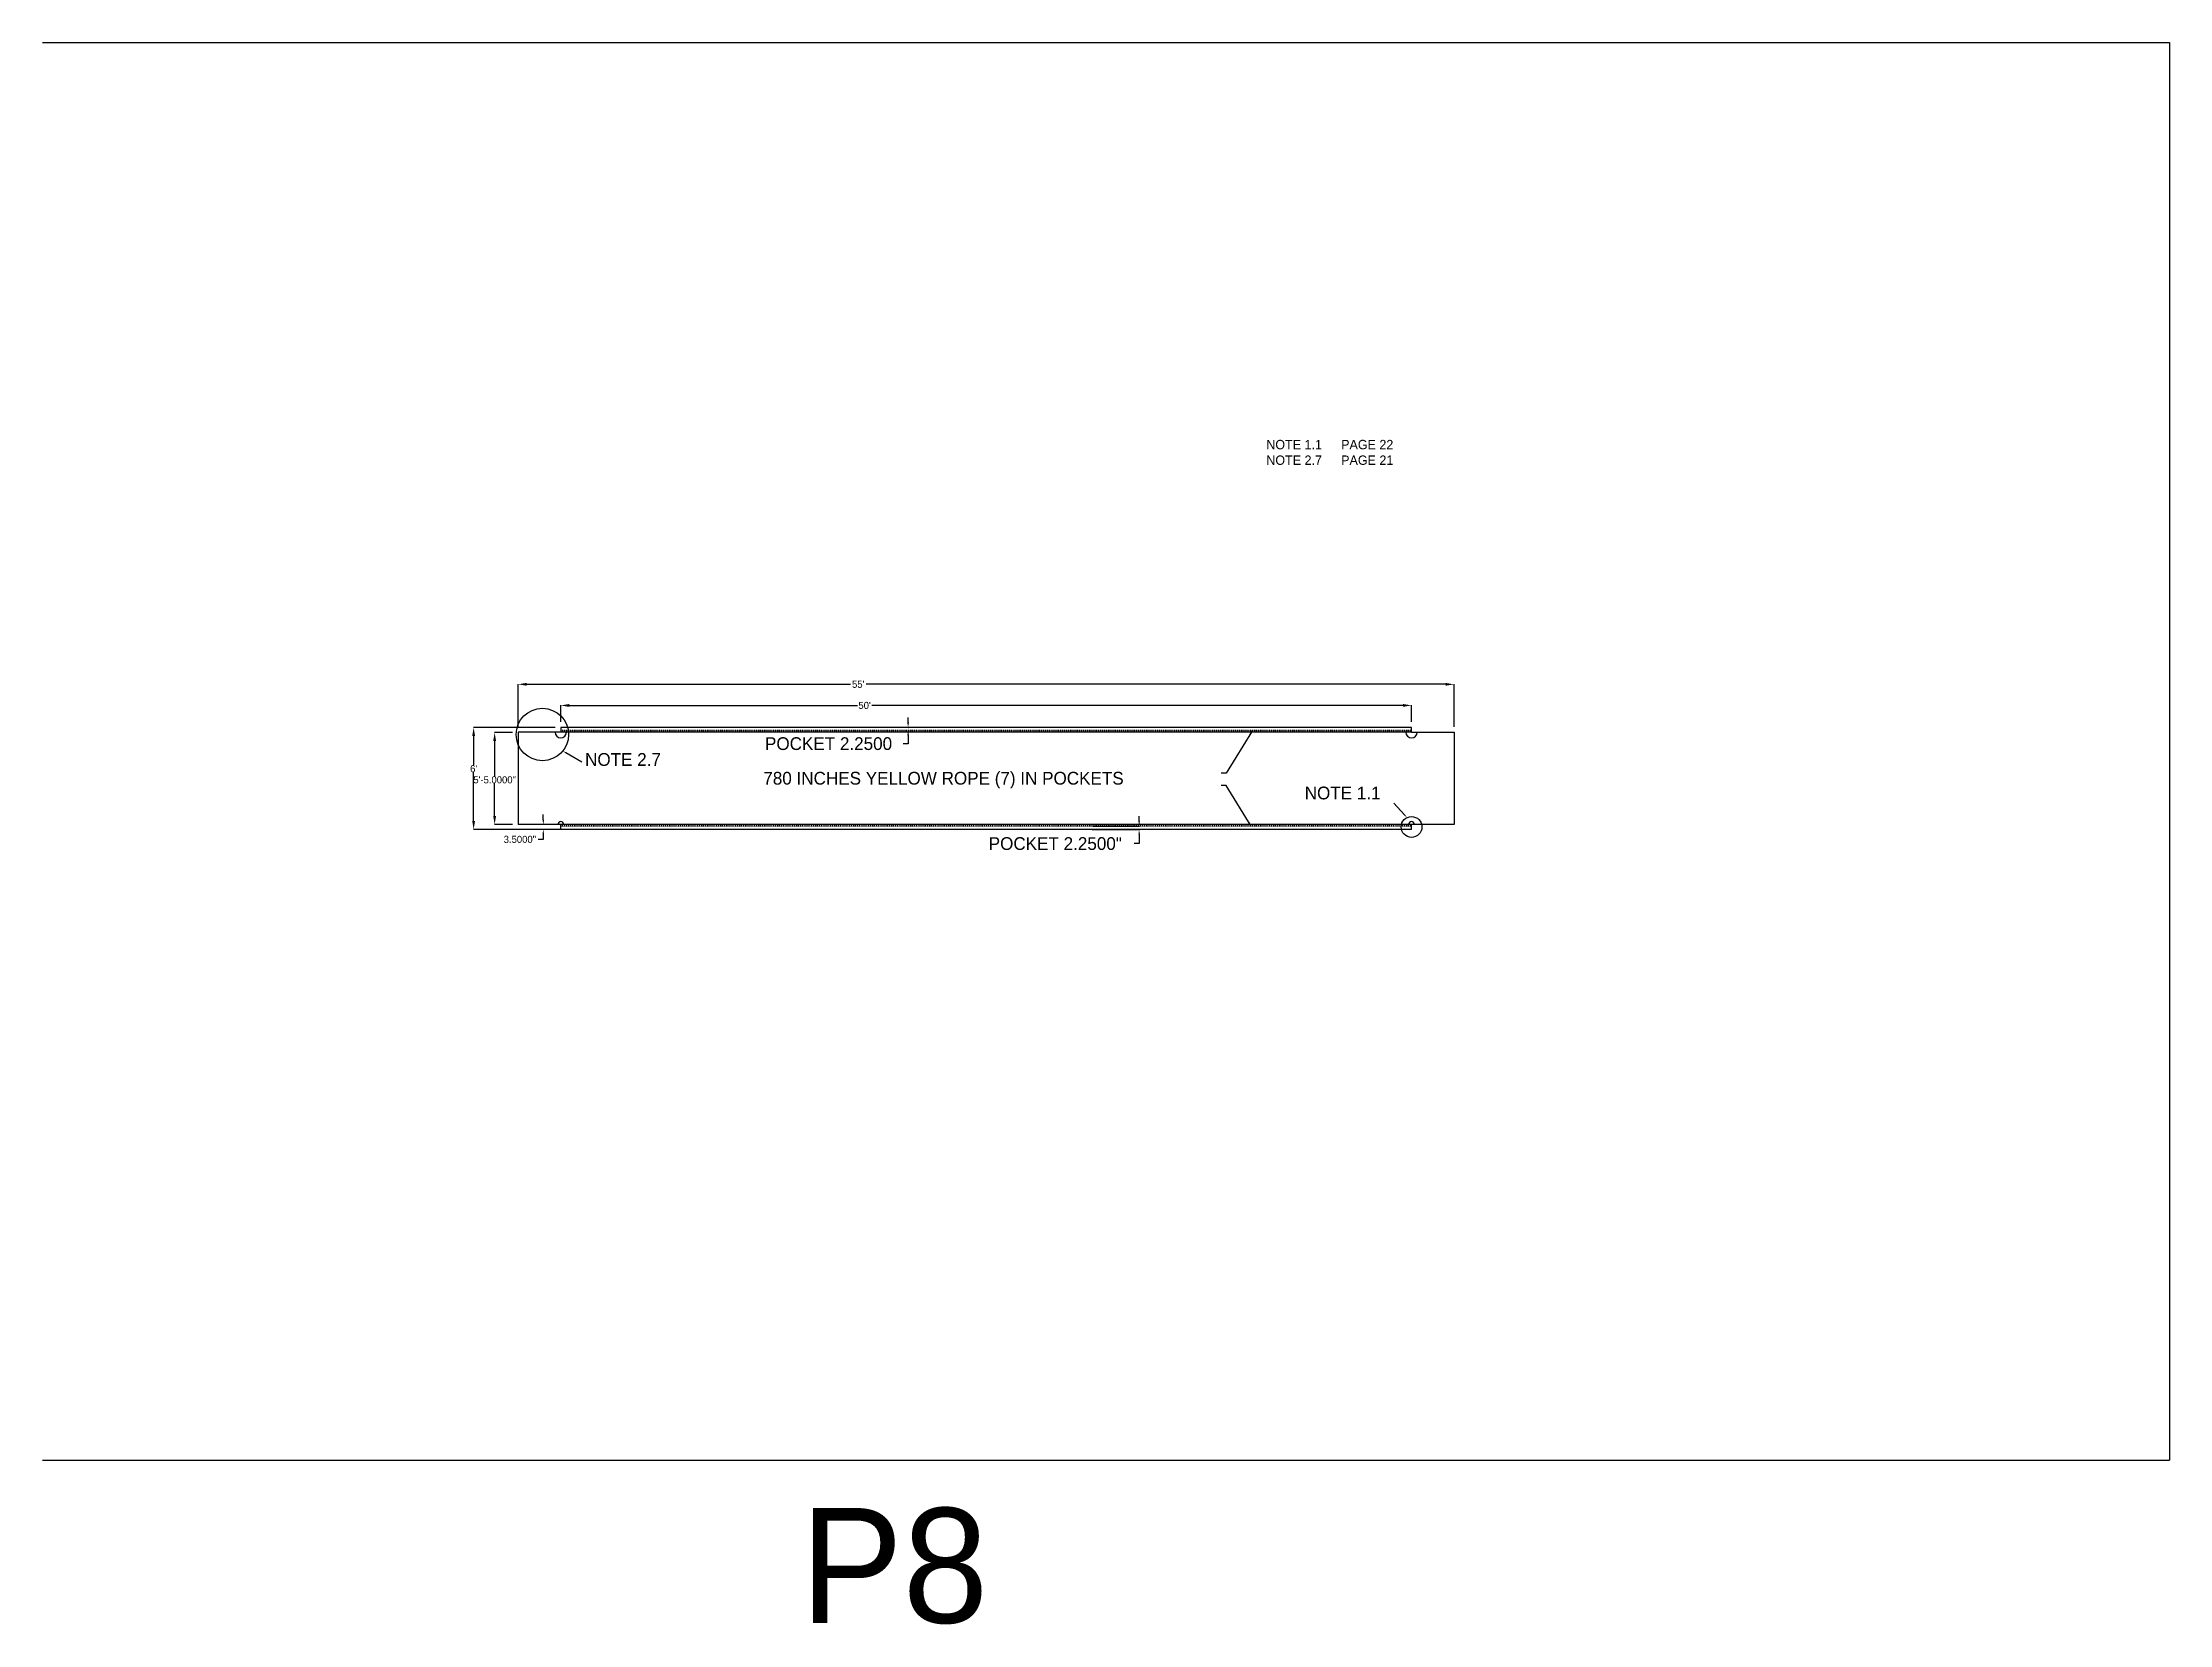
# Model space of a CAD drawing. Header units: inches. Extents: x 1631 to 16634, y 11819 to 13981.
# Drawn here: x 12134 to 13634, y 12865 to 13981 of the extents above; entities that cross this region are included whole.
import ezdxf

# ---------------------------------------------------------------- set-up
doc = ezdxf.new("R2010")
doc.units = ezdxf.units.IN
doc.header["$MEASUREMENT"] = 0
doc.linetypes.add('HIDDEN', pattern=[0.375, 0.25, -0.125])
for name, color, linetype in [('DIMENSION', 7, 'Continuous'), ('FINISH', 1, 'Continuous'), ('STECH', 7, 'HIDDEN'), ('TEXT', 7, 'Continuous')]:
    doc.layers.add(name, color=color, linetype=linetype)
doc.dimstyles.get("Standard").update_dxf_attribs({"dimtxt": 2.5, "dimasz": 3.5, "dimexe": 0.18, "dimexo": 0.0625, "dimgap": 0.09, "dimtad": 0, "dimtih": 1, "dimtoh": 1, "dimdec": 4, "dimzin": 0, "dimdsep": 46, "dimlunit": 3, "dimtxsty": 'Standard', "dimcen": 0.09, "dimadec": 0, "dimazin": 0, "dimtfac": 1, "dimtdec": 4, "dimtofl": 0, "dimtmove": 0, "dimatfit": 3, "dimfxl": 0, "dimtolj": 1, "dimtzin": 0, "dimarcsym": 0})

msp = doc.modelspace()

# ---------------------------------------------------------------- texts
at = {"layer": 'DIMENSION', "insert": (12964.97568, 13464.13702), "char_height": 2.5, "attachment_point": 9}
msp.add_mtext('\\A1;', dxfattribs=at)
at = {"layer": 'TEXT'}
for s, height, p in [('NOTE 2.7', 9, (12516.36802, 13470.48502)), ('780 INCHES YELLOW ROPE (7) IN POCKETS', 9, (12642.08779, 13457.25956)), ('NOTE 1.1', 9, (13023.89672, 13446.84769)), ('P8', 80.977854, (12668.22449, 12865.92998))]:
    msp.add_text(s, height=height, dxfattribs=at).set_placement(p)
at = {"layer": 'TEXT', "insert": (12996.81484, 13700.42394), "char_height": 6.6, "width": 210.3834797, "attachment_point": 1}
msp.add_mtext('NOTE 1.1^IPAGE 22\\PNOTE 2.7^IPAGE 21', dxfattribs=at)

# ---------------------------------------------------------------- blocks, each defined once
blk = doc.blocks.new('*D121')
at = {"layer": 'DEFPOINTS', "color": 0}
for p in [(13099.2, 13513.1), (12499.2, 13497.6), (13099.2, 13497.6)]:
    blk.add_point(p, dxfattribs=at)
at = {"layer": 'DIMENSION', "color": 0, "lineweight": -2}
for p, q in [((12499.2, 13501.6), (12499.2, 13513.3)), ((12505.2, 13513.1), (12708.5, 13513.1)), ((13093.2, 13513.1), (12718.6, 13513.1)), ((13099.2, 13501.6), (13099.2, 13513.3))]:
    blk.add_line(p, q, dxfattribs=at)
at = {"layer": 'DIMENSION', "color": 0}
for points in [[(12505.2, 13514.1), (12505.2, 13512.1), (12499.2, 13513.1)], [(13093.2, 13514.1), (13093.2, 13512.1), (13099.2, 13513.1)]]:
    blk.add_solid(points, dxfattribs=at)
at = {"layer": 'DIMENSION', "color": 0, "insert": (12713.5, 13513.1), "char_height": 5, "attachment_point": 5}
blk.add_mtext("\\A1;50'", dxfattribs=at)
blk = doc.blocks.new('*D122')
at = {"layer": 'DEFPOINTS', "color": 0}
for p in [(12469.2, 13528), (12469.2, 13494.1), (13129.2, 13494.1)]:
    blk.add_point(p, dxfattribs=at)
at = {"layer": 'DIMENSION', "color": 0, "lineweight": -2}
for p, q in [((12469.2, 13498.1), (12469.2, 13528.1)), ((12475.2, 13528), (12703.5, 13528)), ((13123.2, 13528), (12714.6, 13528)), ((13129.2, 13498.1), (13129.2, 13528.1))]:
    blk.add_line(p, q, dxfattribs=at)
at = {"layer": 'DIMENSION', "color": 0}
for points in [[(12475.2, 13529), (12475.2, 13527), (12469.2, 13528)], [(13123.2, 13529), (13123.2, 13527), (13129.2, 13528)]]:
    blk.add_solid(points, dxfattribs=at)
at = {"layer": 'DIMENSION', "color": 0, "insert": (12709, 13528), "char_height": 5, "attachment_point": 5}
blk.add_mtext("\\A1;55'", dxfattribs=at)
blk = doc.blocks.new('*D123')
at = {"layer": 'DEFPOINTS', "color": 0}
for p in [(12469.2, 13494.1), (12452.6, 13429.1), (12469.2, 13429.1)]:
    blk.add_point(p, dxfattribs=at)
at = {"layer": 'DIMENSION', "color": 0, "lineweight": -2}
for p, q in [((12465.2, 13494.1), (12452.4, 13494.1)), ((12452.6, 13488.1), (12452.6, 13463.2)), ((12452.6, 13435.1), (12452.6, 13458)), ((12465.2, 13429.1), (12452.4, 13429.1))]:
    blk.add_line(p, q, dxfattribs=at)
at = {"layer": 'DIMENSION', "color": 0}
for points in [[(12451.6, 13488.1), (12453.6, 13488.1), (12452.6, 13494.1)], [(12451.6, 13435.1), (12453.6, 13435.1), (12452.6, 13429.1)]]:
    blk.add_solid(points, dxfattribs=at)
at = {"layer": 'DIMENSION', "color": 0, "insert": (12452.6, 13460.6), "char_height": 5, "attachment_point": 5}
blk.add_mtext('\\A1;5\'-5.0000"', dxfattribs=at)
blk = doc.blocks.new('*D124')
at = {"layer": 'DEFPOINTS', "color": 0}
for p in [(12499.2, 13497.6), (12437.8, 13425.6), (12499.2, 13425.6)]:
    blk.add_point(p, dxfattribs=at)
at = {"layer": 'DIMENSION', "color": 0, "lineweight": -2}
for p, q in [((12495.2, 13497.6), (12437.6, 13497.6)), ((12437.8, 13491.6), (12437.8, 13471)), ((12437.8, 13431.6), (12437.8, 13465.8)), ((12495.2, 13425.6), (12437.6, 13425.6))]:
    blk.add_line(p, q, dxfattribs=at)
at = {"layer": 'DIMENSION', "color": 0}
for points in [[(12436.8, 13491.6), (12438.8, 13491.6), (12437.8, 13497.6)], [(12436.8, 13431.6), (12438.8, 13431.6), (12437.8, 13425.6)]]:
    blk.add_solid(points, dxfattribs=at)
at = {"layer": 'DIMENSION', "color": 0, "insert": (12437.8, 13468.4), "char_height": 5, "attachment_point": 5}
blk.add_mtext("\\A1;6'", dxfattribs=at)
blk = doc.blocks.new('*D125')
at = {"layer": 'DEFPOINTS', "color": 0}
for p in [(12744.2, 13497.6), (12744.2, 13495.4), (12744.2, 13495.4)]:
    blk.add_point(p, dxfattribs=at)
at = {"layer": 'TEXT', "color": 0, "lineweight": -2}
for p, q in [((12744.2, 13501.1), (12744.2, 13504.6)), ((12744.2, 13486.1), (12740.7, 13486.1)), ((12744.2, 13497.6), (12744.4, 13497.6)), ((12744.2, 13495.4), (12744.4, 13495.4)), ((12744.2, 13491.9), (12744.2, 13486.1))]:
    blk.add_line(p, q, dxfattribs=at)
at = {"layer": 'TEXT', "color": 0}
for points in [[(12743.6, 13501.1), (12744.8, 13501.1), (12744.2, 13497.6)], [(12743.6, 13491.9), (12744.8, 13491.9), (12744.2, 13495.4)]]:
    blk.add_solid(points, dxfattribs=at)
at = {"layer": 'TEXT', "color": 0, "insert": (12688.1, 13486.1), "char_height": 9, "attachment_point": 5}
blk.add_mtext('\\A1;POCKET 2.2500', dxfattribs=at)
blk = doc.blocks.new('*D137')
at = {"layer": 'DEFPOINTS', "color": 0}
for p in [(12486.9, 13425.6), (12499.2, 13429.1), (12499.2, 13425.6)]:
    blk.add_point(p, dxfattribs=at)
at = {"layer": 'TEXT', "color": 0, "lineweight": -2}
for p, q in [((12499.2, 13429.1), (12486.7, 13429.1)), ((12499.2, 13425.6), (12486.7, 13425.6)), ((12486.9, 13432.6), (12486.9, 13436.1)), ((12486.9, 13418.6), (12483.4, 13418.6)), ((12486.9, 13422.1), (12486.9, 13418.6))]:
    blk.add_line(p, q, dxfattribs=at)
at = {"layer": 'TEXT', "color": 0}
for points in [[(12486.3, 13432.6), (12487.5, 13432.6), (12486.9, 13429.1)], [(12486.3, 13422.1), (12487.5, 13422.1), (12486.9, 13425.6)]]:
    blk.add_solid(points, dxfattribs=at)
at = {"layer": 'TEXT', "color": 0, "insert": (12470.4, 13418.6), "char_height": 5, "attachment_point": 5}
blk.add_mtext('\\A1;3.5000"', dxfattribs=at)
blk = doc.blocks.new('*D182')
at = {"layer": 'DEFPOINTS', "color": 0}
for p in [(12874, 13425.6), (12874.3, 13427.9), (12907.1, 13425.6)]:
    blk.add_point(p, dxfattribs=at)
at = {"layer": 'DIMENSION', "color": 0, "lineweight": -2}
for p, q in [((12874, 13425.6), (12907.3, 13425.6)), ((12874.4, 13427.9), (12907.3, 13427.9)), ((12907.1, 13431.4), (12907.1, 13434.9)), ((12907.1, 13415.6), (12903.6, 13415.6)), ((12907.1, 13422.1), (12907.1, 13415.6))]:
    blk.add_line(p, q, dxfattribs=at)
at = {"layer": 'DIMENSION', "color": 0}
for points in [[(12906.6, 13431.4), (12907.7, 13431.4), (12907.1, 13427.9)], [(12906.6, 13422.1), (12907.7, 13422.1), (12907.1, 13425.6)]]:
    blk.add_solid(points, dxfattribs=at)
at = {"layer": 'DIMENSION', "color": 0, "insert": (12848, 13415.6), "char_height": 9, "attachment_point": 5}
blk.add_mtext('\\A1;POCKET 2.2500"', dxfattribs=at)

# ---------------------------------------------------------------- dimensions: what is measured, and where the dimension line sits
at = {"layer": 'DIMENSION'}
for base, p1, p2, picture, middle in [((12469.24312, 13527.95854), (13129.24312, 13494.14741), (12469.24312, 13494.14741), '*D122', (12709.04404, 13527.95854)), ((13099.24312, 13513.10583), (12499.24312, 13497.64741), (13099.24312, 13497.64741), '*D121', (12713.54836, 13513.10583))]:
    dim = msp.add_linear_dim(base=base, p1=p1, p2=p2, dimstyle='Standard', override={"dimscale": 1, "dimtxt": 5, "dimasz": 6, "dimexo": 4, "dimcen": 6, "dimatfit": 3}, dxfattribs=at)
    dim.commit()
    dim.dimension.update_dxf_attribs({"geometry": picture, "text_midpoint": middle, "dimtype": 160})
for base, p1, p2, picture, middle in [((12437.77438, 13425.64741), (12499.24312, 13497.64741), (12499.24312, 13425.64741), '*D124', (12437.77438, 13468.41403)), ((12452.60691, 13429.14741), (12469.24312, 13494.14741), (12469.24312, 13429.14741), '*D123', (12452.60691, 13460.62358))]:
    dim = msp.add_linear_dim(base=base, p1=p1, p2=p2, angle=270, dimstyle='Standard', override={"dimscale": 1, "dimtxt": 5, "dimasz": 6, "dimexo": 4, "dimcen": 6, "dimatfit": 3}, dxfattribs=at)
    dim.commit()
    dim.dimension.update_dxf_attribs({"geometry": picture, "text_midpoint": middle, "dimtype": 160})
dim = msp.add_linear_dim(base=(12907.1358, 13425.64741), p1=(12874.29895, 13427.89741), p2=(12873.96163, 13425.64741), angle=90, text='POCKET <>', dimstyle='Standard', override={"dimtxt": 9}, dxfattribs=at)
dim.commit()
dim.dimension.update_dxf_attribs({"geometry": '*D182', "text_midpoint": (12848.0458, 13415.55697), "dimtype": 160})
at = {"layer": 'TEXT'}
dim = msp.add_linear_dim(base=(12744.21818, 13495.39741), p1=(12744.15568, 13497.64741), p2=(12744.15568, 13495.39741), angle=90, text='POCKET 2.2500', dimstyle='Standard', override={"dimscale": 1, "dimtxt": 9}, dxfattribs=at)
dim.commit()
dim.dimension.update_dxf_attribs({"geometry": '*D125', "text_midpoint": (12688.12818, 13486.09838), "dimtype": 160})
dim = msp.add_linear_dim(base=(12486.87805, 13425.64741), p1=(12499.24312, 13429.14741), p2=(12499.24312, 13425.64741), angle=90, dimstyle='Standard', override={"dimtxt": 5}, dxfattribs=at)
dim.commit()
dim.dimension.update_dxf_attribs({"geometry": '*D137', "text_midpoint": (12470.37139, 13418.64741)})

# ---------------------------------------------------------------- linework, layer by layer
at = {"layer": 'FINISH'}
for p, q in [((12469.24312, 13494.14741), (12469.24312, 13429.14741)), ((12499.24312, 13494.14741), (12469.24312, 13494.14741)), ((13099.24312, 13497.64741), (12499.24312, 13497.64741)), ((12499.24312, 13497.64741), (12499.24312, 13494.14741)), ((13099.24312, 13494.14741), (12499.24312, 13494.14741)), ((13099.24312, 13494.14741), (13099.24312, 13497.64741)), ((13099.24312, 13494.14741), (13129.24312, 13494.14741)), ((13129.24312, 13494.14741), (13129.24312, 13429.14741)), ((12499.24312, 13429.14741), (12469.24312, 13429.14741)), ((13099.24312, 13429.14741), (12499.24312, 13429.14741)), ((12499.24312, 13425.64741), (12499.24312, 13429.14741)), ((13099.24312, 13425.64741), (12499.24312, 13425.64741)), ((13129.24312, 13429.14741), (13099.24312, 13429.14741)), ((13099.24312, 13425.64741), (13099.24312, 13429.14741))]:
    msp.add_line(p, q, dxfattribs=at)
for centre, radius, start, end in [((12499.24312, 13494.14741), 4, 180, 0), ((13099.24312, 13494.14741), 4, 180, 0), ((12499.24312, 13429.14741), 2, 0, 180), ((13099.24312, 13429.14741), 2, 0, 180)]:
    msp.add_arc(centre, radius, start, end, dxfattribs=at)
at = {"layer": 'STECH', "ltscale": 0.015}
for p, q in [((13099.24312, 13495.39741), (12499.24312, 13495.39741)), ((13099.24312, 13494.39741), (12499.24312, 13494.39741)), ((13099.24312, 13428.89741), (12499.24312, 13428.89741)), ((13099.24312, 13427.89741), (12499.24312, 13427.89741))]:
    msp.add_line(p, q, dxfattribs=at)
at = {"layer": 'TEXT'}
for p, q in [((12133.76147, 13980.7397), (13633.76147, 13980.7397)), ((13633.76147, 13980.7397), (13633.76147, 12980.7397)), ((13633.76147, 13980.7397), (13633.76147, 12980.7397)), ((12513.98374, 13472.98553), (12502.81935, 13479.74739)), ((13086.77931, 13444.21287), (13094.36293, 13435.81111)), ((12133.76147, 12980.7397), (13633.76147, 12980.7397))]:
    msp.add_line(p, q, dxfattribs=at)
for centre, radius in [((12486.27704, 13492.591), 18.48464), ((13099.24312, 13427.39741), 7.34291)]:
    msp.add_circle(centre, radius, dxfattribs=at)
for points in [[(12503.01488, 13480.11533), (12502.62382, 13479.37946), (12500.61172, 13480.92058)], [(13094.06977, 13435.51502), (13094.65609, 13436.1072), (13096.13946, 13434.05215)]]:
    msp.add_solid(points, dxfattribs=at)

msp.set_redraw_order([(e.dxf.handle, doc.entitydb.next_handle()) for e in msp.query("TEXT MTEXT ATTDEF DIMENSION ARC_DIMENSION")])  # texts and dimensions are drawn at this point

# ---------------------------------------------------------------- leaders
at = {"layer": 'DIMENSION'}
for points in [[(12987.01126, 13495.39741), (12968.56568, 13465.38702), (12965.06568, 13465.38702)], [(12986.18071, 13427.89741), (12968.59463, 13456.53273), (12965.03543, 13456.53273)]]:
    msp.add_leader(points, dimstyle='Standard', override={"dimgap": 0.09, "dimtad": 0}, dxfattribs=at)

doc.saveas('drawing.dxf')
